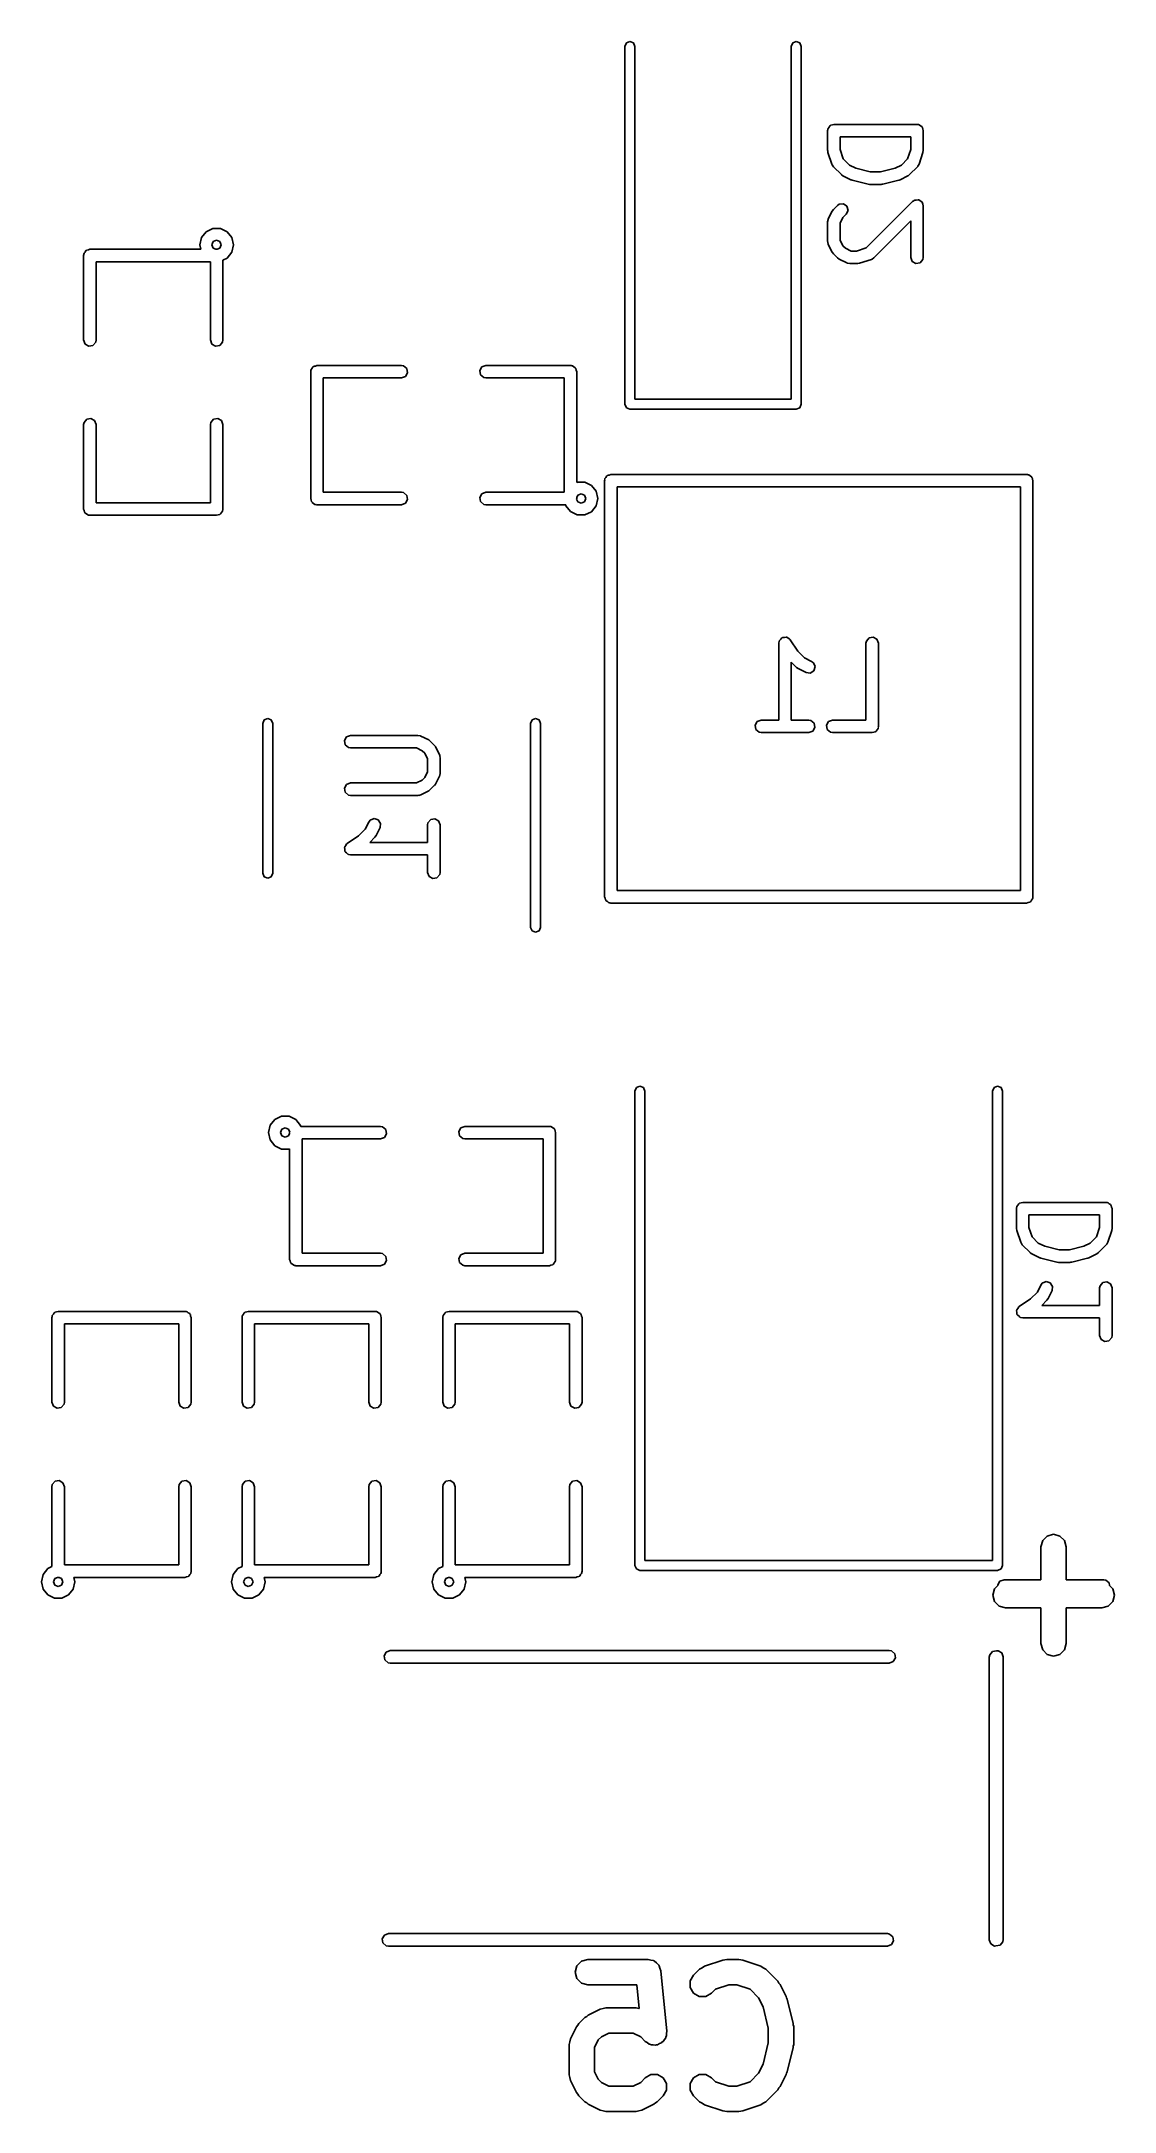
# Model space of a CAD drawing. Extents: x 0.082 to 0.59, y 0.312 to 1.291.
import ezdxf

# ---------------------------------------------------------------- set-up
doc = ezdxf.new("R2010")
doc.units = 0
doc.header["$MEASUREMENT"] = 0
doc.layers.add('BLACK', color=7, linetype='CONTINUOUS')

msp = doc.modelspace()

# ---------------------------------------------------------------- linework, layer by layer
at = {"layer": 'BLACK', "linetype": 'CONTINUOUS'}
for p, q in [((0.358268, 1.2889), (0.35896, 1.29057)), ((0.358268, 1.11961), (0.358268, 1.2889)), ((0.35896, 1.29057), (0.36063, 1.29126)), ((0.36063, 1.29126), (0.3623, 1.29057)), ((0.3623, 1.29057), (0.362992, 1.2889)), ((0.362992, 1.2889), (0.362992, 1.12197)), ((0.437008, 1.2889), (0.4377, 1.29057)), ((0.437008, 1.12197), (0.437008, 1.2889)), ((0.4377, 1.29057), (0.43937, 1.29126)), ((0.43937, 1.29126), (0.44104, 1.29057)), ((0.44104, 1.29057), (0.441732, 1.2889)), ((0.441732, 1.2889), (0.441732, 1.11961)), ((0.454228, 1.24906), (0.454295, 1.24944)), ((0.454228, 1.23969), (0.454228, 1.24906)), ((0.454272, 1.24957), (0.454338, 1.24969)), ((0.454295, 1.24944), (0.454272, 1.24957)), ((0.454338, 1.24969), (0.454406, 1.25007)), ((0.454406, 1.25007), (0.454899, 1.25066)), ((0.454899, 1.25066), (0.455282, 1.25132)), ((0.455282, 1.25132), (0.455533, 1.25141)), ((0.455533, 1.25141), (0.455704, 1.25162)), ((0.455704, 1.25162), (0.456459, 1.25175)), ((0.456459, 1.25175), (0.45718, 1.25201)), ((0.45718, 1.25201), (0.49655, 1.25201)), ((0.460133, 1.24611), (0.460133, 1.24016)), ((0.493598, 1.24611), (0.460133, 1.24611)), ((0.493598, 1.24016), (0.493598, 1.24611)), ((0.49655, 1.25201), (0.496934, 1.25194)), ((0.496934, 1.25194), (0.497063, 1.25197)), ((0.497063, 1.25197), (0.497177, 1.2519)), ((0.497177, 1.2519), (0.49756, 1.25183)), ((0.49756, 1.25183), (0.498148, 1.25134)), ((0.498148, 1.25134), (0.498812, 1.25096)), ((0.498812, 1.25096), (0.498903, 1.25071)), ((0.498903, 1.25071), (0.499108, 1.25054)), ((0.499108, 1.25054), (0.499241, 1.24978)), ((0.499241, 1.24978), (0.499503, 1.24906)), ((0.499503, 1.24906), (0.499503, 1.23969)), ((0.45425, 1.23962), (0.454228, 1.23969)), ((0.454379, 1.23875), (0.45425, 1.23962)), ((0.456254, 1.23313), (0.454379, 1.23875)), ((0.460133, 1.24016), (0.461636, 1.23566)), ((0.461636, 1.23566), (0.464554, 1.23274)), ((0.489177, 1.23274), (0.492095, 1.23566)), ((0.492095, 1.23566), (0.493598, 1.24016)), ((0.499352, 1.23875), (0.497477, 1.23313)), ((0.499503, 1.23969), (0.49935, 1.23882)), ((0.49935, 1.23882), (0.499352, 1.23875)), ((0.456364, 1.23299), (0.456254, 1.23313)), ((0.456379, 1.23281), (0.456364, 1.23299)), ((0.456967, 1.23197), (0.456379, 1.23281)), ((0.460717, 1.22822), (0.456967, 1.23197)), ((0.460775, 1.2282), (0.460717, 1.22822)), ((0.461484, 1.22767), (0.460775, 1.2282)), ((0.465234, 1.2258), (0.461484, 1.22767)), ((0.464554, 1.23274), (0.467585, 1.23122)), ((0.465373, 1.22578), (0.465234, 1.2258)), ((0.465838, 1.22557), (0.465373, 1.22578)), ((0.473337, 1.2237), (0.465838, 1.22557)), ((0.467585, 1.23122), (0.474417, 1.22951)), ((0.474417, 1.22951), (0.479314, 1.22951)), ((0.479314, 1.22951), (0.486146, 1.23122)), ((0.487893, 1.22557), (0.480394, 1.2237)), ((0.486146, 1.23122), (0.489177, 1.23274)), ((0.488009, 1.22565), (0.487893, 1.22557)), ((0.488497, 1.2258), (0.488009, 1.22565)), ((0.492247, 1.22767), (0.488497, 1.2258)), ((0.492291, 1.22772), (0.492247, 1.22767)), ((0.493014, 1.22822), (0.492291, 1.22772)), ((0.496764, 1.23197), (0.493014, 1.22822)), ((0.496838, 1.23213), (0.496764, 1.23197)), ((0.496989, 1.23223), (0.496838, 1.23213)), ((0.497477, 1.23313), (0.496989, 1.23223)), ((0.472458, 1.19352), (0.494462, 1.21553)), ((0.473473, 1.22371), (0.473337, 1.2237)), ((0.474053, 1.22361), (0.473473, 1.22371)), ((0.479678, 1.22361), (0.474053, 1.22361)), ((0.479806, 1.22366), (0.479678, 1.22361)), ((0.480394, 1.2237), (0.479806, 1.22366)), ((0.494462, 1.21553), (0.49499, 1.2159)), ((0.49499, 1.2159), (0.495074, 1.216)), ((0.495074, 1.216), (0.495152, 1.21601)), ((0.495152, 1.21601), (0.495303, 1.21611)), ((0.495303, 1.21611), (0.496188, 1.21619)), ((0.496188, 1.21619), (0.497063, 1.21635)), ((0.497063, 1.21635), (0.49718, 1.21628)), ((0.49718, 1.21628), (0.497315, 1.21629)), ((0.497315, 1.21629), (0.498043, 1.21578)), ((0.498043, 1.21578), (0.498812, 1.21534)), ((0.498812, 1.21534), (0.498859, 1.21521)), ((0.498859, 1.21521), (0.498969, 1.21513)), ((0.498969, 1.21513), (0.499199, 1.21427)), ((0.454228, 1.20594), (0.454406, 1.20695)), ((0.454228, 1.19657), (0.454228, 1.20594)), ((0.454406, 1.20695), (0.454519, 1.20708)), ((0.454519, 1.20708), (0.454539, 1.20726)), ((0.454539, 1.20726), (0.456414, 1.21101)), ((0.456414, 1.21101), (0.45694, 1.21172)), ((0.45694, 1.21172), (0.456967, 1.21178)), ((0.456967, 1.21178), (0.458842, 1.21365)), ((0.458842, 1.21365), (0.459682, 1.21424)), ((0.459682, 1.21424), (0.461694, 1.21442)), ((0.461482, 1.20794), (0.460133, 1.20524)), ((0.460133, 1.20524), (0.460133, 1.19726)), ((0.463018, 1.20948), (0.461482, 1.20794)), ((0.461694, 1.21442), (0.463349, 1.21326)), ((0.463871, 1.21131), (0.463018, 1.20948)), ((0.463349, 1.21326), (0.463871, 1.21131)), ((0.493598, 1.20631), (0.476141, 1.18885)), ((0.493598, 1.18907), (0.493598, 1.20631)), ((0.499199, 1.21427), (0.499503, 1.21344)), ((0.499503, 1.21344), (0.499503, 1.18907)), ((0.157047, 1.19501), (0.15784, 1.19846)), ((0.15705, 1.195), (0.157047, 1.19501)), ((0.157514, 1.19295), (0.15705, 1.195)), ((0.15784, 1.19846), (0.160049, 1.20122)), ((0.160049, 1.20122), (0.163238, 1.20276)), ((0.163433, 1.19657), (0.162784, 1.195)), ((0.162784, 1.195), (0.163433, 1.19343)), ((0.163238, 1.20276), (0.166775, 1.20275)), ((0.165, 1.19722), (0.163433, 1.19657)), ((0.166567, 1.19657), (0.165, 1.19722)), ((0.167216, 1.195), (0.166567, 1.19657)), ((0.166567, 1.19343), (0.167216, 1.195)), ((0.166775, 1.20275), (0.169962, 1.20122)), ((0.169962, 1.20122), (0.172166, 1.19845)), ((0.172953, 1.19497), (0.172154, 1.19153)), ((0.172166, 1.19845), (0.172953, 1.195)), ((0.172953, 1.195), (0.172953, 1.19497)), ((0.454288, 1.1964), (0.454228, 1.19657)), ((0.454247, 1.19623), (0.454288, 1.1964)), ((0.454539, 1.19524), (0.454247, 1.19623)), ((0.456414, 1.1915), (0.454539, 1.19524)), ((0.460133, 1.19726), (0.461482, 1.19456)), ((0.102047, 1.19), (0.102115, 1.19038)), ((0.102047, 1.15), (0.102047, 1.19)), ((0.102092, 1.19051), (0.102158, 1.19063)), ((0.102115, 1.19038), (0.102092, 1.19051)), ((0.102158, 1.19063), (0.102225, 1.19101)), ((0.102225, 1.19101), (0.102718, 1.1916)), ((0.102718, 1.1916), (0.103102, 1.19226)), ((0.103102, 1.19226), (0.103352, 1.19235)), ((0.103352, 1.19235), (0.103524, 1.19256)), ((0.103524, 1.19256), (0.104279, 1.19269)), ((0.104279, 1.19269), (0.105, 1.19295)), ((0.105, 1.19295), (0.157514, 1.19295)), ((0.162047, 1.18705), (0.107953, 1.18705)), ((0.107953, 1.18705), (0.107953, 1.15)), ((0.162047, 1.15), (0.162047, 1.18705)), ((0.163433, 1.19343), (0.164593, 1.19295)), ((0.164593, 1.19295), (0.165, 1.19295)), ((0.165, 1.19295), (0.165286, 1.1929)), ((0.165286, 1.1929), (0.166567, 1.19343)), ((0.16994, 1.18877), (0.167953, 1.18782)), ((0.167953, 1.18782), (0.167953, 1.15)), ((0.172154, 1.19153), (0.16994, 1.18877)), ((0.456461, 1.19145), (0.456414, 1.1915)), ((0.456967, 1.19073), (0.456461, 1.19145)), ((0.458842, 1.18885), (0.456967, 1.19073)), ((0.4589, 1.18883), (0.458842, 1.18885)), ((0.459609, 1.1883), (0.4589, 1.18883)), ((0.463359, 1.18643), (0.459609, 1.1883)), ((0.461482, 1.19456), (0.462679, 1.19337)), ((0.462679, 1.19337), (0.465376, 1.19202)), ((0.463534, 1.18641), (0.463359, 1.18643)), ((0.463669, 1.18629), (0.463534, 1.18641)), ((0.464679, 1.18611), (0.463669, 1.18629)), ((0.468429, 1.18611), (0.464679, 1.18611)), ((0.465376, 1.19202), (0.46795, 1.19202)), ((0.46795, 1.19202), (0.472458, 1.19352)), ((0.46849, 1.18614), (0.468429, 1.18611)), ((0.469363, 1.18627), (0.46849, 1.18614)), ((0.474987, 1.18814), (0.469363, 1.18627)), ((0.475125, 1.18825), (0.474987, 1.18814)), ((0.475301, 1.18826), (0.475125, 1.18825)), ((0.476141, 1.18885), (0.475301, 1.18826)), ((0.494288, 1.18717), (0.493598, 1.18907)), ((0.496038, 1.18616), (0.494288, 1.18717)), ((0.498027, 1.18651), (0.496038, 1.18616)), ((0.499325, 1.18806), (0.498027, 1.18651)), ((0.499503, 1.18907), (0.499325, 1.18806)), ((0.102738, 1.1481), (0.102047, 1.15)), ((0.104487, 1.14709), (0.102738, 1.1481)), ((0.106476, 1.14744), (0.104487, 1.14709)), ((0.107775, 1.14899), (0.106476, 1.14744)), ((0.107953, 1.15), (0.107775, 1.14899)), ((0.162738, 1.1481), (0.162047, 1.15)), ((0.164487, 1.14709), (0.162738, 1.1481)), ((0.166476, 1.14744), (0.164487, 1.14709)), ((0.167775, 1.14899), (0.166476, 1.14744)), ((0.167953, 1.15), (0.167775, 1.14899)), ((0.209725, 1.13601), (0.210218, 1.1366)), ((0.210218, 1.1366), (0.210602, 1.13726)), ((0.210602, 1.13726), (0.210852, 1.13735)), ((0.210852, 1.13735), (0.211024, 1.13756)), ((0.211024, 1.13756), (0.211779, 1.13769)), ((0.211779, 1.13769), (0.2125, 1.13795)), ((0.2125, 1.13795), (0.2525, 1.13795)), ((0.2525, 1.13795), (0.25351, 1.13777)), ((0.25351, 1.13777), (0.255057, 1.13648)), ((0.255057, 1.13648), (0.255408, 1.13449)), ((0.289592, 1.13551), (0.290602, 1.13726)), ((0.290602, 1.13726), (0.2925, 1.13795)), ((0.2925, 1.13795), (0.3325, 1.13795)), ((0.3325, 1.13795), (0.332884, 1.13789)), ((0.332884, 1.13789), (0.333013, 1.13791)), ((0.333013, 1.13791), (0.333126, 1.13784)), ((0.333126, 1.13784), (0.33351, 1.13777)), ((0.33351, 1.13777), (0.334098, 1.13728)), ((0.334098, 1.13728), (0.334762, 1.1369)), ((0.334762, 1.1369), (0.334853, 1.13665)), ((0.334853, 1.13665), (0.335057, 1.13648)), ((0.335057, 1.13648), (0.33519, 1.13572)), ((0.209547, 1.135), (0.209615, 1.13538)), ((0.209547, 1.075), (0.209547, 1.135)), ((0.209592, 1.13551), (0.209658, 1.13563)), ((0.209615, 1.13538), (0.209592, 1.13551)), ((0.209658, 1.13563), (0.209725, 1.13601)), ((0.2525, 1.13205), (0.215453, 1.13205)), ((0.215453, 1.13205), (0.215453, 1.07795)), ((0.254398, 1.13274), (0.2525, 1.13205)), ((0.255408, 1.13449), (0.254398, 1.13274)), ((0.289943, 1.13352), (0.289592, 1.13551)), ((0.29149, 1.13223), (0.289943, 1.13352)), ((0.2925, 1.13205), (0.29149, 1.13223)), ((0.329547, 1.13205), (0.2925, 1.13205)), ((0.329547, 1.07795), (0.329547, 1.13205)), ((0.33519, 1.13572), (0.335453, 1.135)), ((0.335453, 1.135), (0.335453, 1.08262)), ((0.35896, 1.11794), (0.358268, 1.11961)), ((0.36063, 1.11724), (0.35896, 1.11794)), ((0.43937, 1.11724), (0.36063, 1.11724)), ((0.362992, 1.12197), (0.437008, 1.12197)), ((0.44104, 1.11794), (0.43937, 1.11724)), ((0.441732, 1.11961), (0.44104, 1.11794)), ((0.102047, 1.11), (0.102225, 1.11101)), ((0.102047, 1.07), (0.102047, 1.11)), ((0.102225, 1.11101), (0.103524, 1.11256)), ((0.103524, 1.11256), (0.105513, 1.11291)), ((0.105513, 1.11291), (0.107262, 1.1119)), ((0.107262, 1.1119), (0.107953, 1.11)), ((0.107953, 1.11), (0.107953, 1.07295)), ((0.162047, 1.11), (0.162225, 1.11101)), ((0.162047, 1.07295), (0.162047, 1.11)), ((0.162225, 1.11101), (0.163524, 1.11256)), ((0.163524, 1.11256), (0.165513, 1.11291)), ((0.165513, 1.11291), (0.167262, 1.1119)), ((0.167262, 1.1119), (0.167953, 1.11)), ((0.167953, 1.11), (0.167953, 1.07)), ((0.215453, 1.07795), (0.2525, 1.07795)), ((0.2525, 1.07795), (0.25351, 1.07777)), ((0.25351, 1.07777), (0.255057, 1.07648)), ((0.290602, 1.07726), (0.2925, 1.07795)), ((0.2925, 1.07795), (0.329547, 1.07795)), ((0.335453, 1.08262), (0.335738, 1.08276)), ((0.335738, 1.08276), (0.339275, 1.08275)), ((0.339275, 1.08275), (0.342462, 1.08122)), ((0.342462, 1.08122), (0.344666, 1.07845)), ((0.344666, 1.07845), (0.345453, 1.075)), ((0.348622, 1.08343), (0.34869, 1.08381)), ((0.348622, 0.886575), (0.348622, 1.08343)), ((0.348667, 1.08394), (0.348732, 1.08405)), ((0.34869, 1.08381), (0.348667, 1.08394)), ((0.348732, 1.08405), (0.3488, 1.08444)), ((0.3488, 1.08444), (0.349293, 1.08502)), ((0.349293, 1.08502), (0.349677, 1.08569)), ((0.349677, 1.08569), (0.349927, 1.08578)), ((0.349927, 1.08578), (0.350098, 1.08598)), ((0.350098, 1.08598), (0.350854, 1.08612)), ((0.350854, 1.08612), (0.351575, 1.08638)), ((0.351575, 1.08638), (0.548425, 1.08638)), ((0.354528, 1.08047), (0.354528, 0.889528)), ((0.545472, 1.08047), (0.354528, 1.08047)), ((0.545472, 0.889528), (0.545472, 1.08047)), ((0.548425, 1.08638), (0.548809, 1.08631)), ((0.548809, 1.08631), (0.548938, 1.08633)), ((0.548938, 1.08633), (0.549052, 1.08627)), ((0.549052, 1.08627), (0.549435, 1.0862)), ((0.549435, 1.0862), (0.550023, 1.08571)), ((0.550023, 1.08571), (0.550687, 1.08532)), ((0.550687, 1.08532), (0.550778, 1.08507)), ((0.550778, 1.08507), (0.550982, 1.0849)), ((0.550982, 1.0849), (0.551116, 1.08415)), ((0.551116, 1.08415), (0.551378, 1.08343)), ((0.551378, 1.08343), (0.551378, 0.886575)), ((0.10231, 1.06928), (0.102047, 1.07)), ((0.102443, 1.06852), (0.10231, 1.06928)), ((0.102647, 1.06835), (0.102443, 1.06852)), ((0.102738, 1.0681), (0.102647, 1.06835)), ((0.103402, 1.06772), (0.102738, 1.0681)), ((0.10399, 1.06723), (0.103402, 1.06772)), ((0.107953, 1.07295), (0.162047, 1.07295)), ((0.166648, 1.06765), (0.166476, 1.06744)), ((0.166898, 1.06774), (0.166648, 1.06765)), ((0.167282, 1.0684), (0.166898, 1.06774)), ((0.167775, 1.06899), (0.167282, 1.0684)), ((0.167842, 1.06937), (0.167775, 1.06899)), ((0.167908, 1.06949), (0.167842, 1.06937)), ((0.167953, 1.07), (0.167885, 1.06962)), ((0.167885, 1.06962), (0.167908, 1.06949)), ((0.20981, 1.07428), (0.209547, 1.075)), ((0.209943, 1.07352), (0.20981, 1.07428)), ((0.210147, 1.07335), (0.209943, 1.07352)), ((0.210238, 1.0731), (0.210147, 1.07335)), ((0.210902, 1.07272), (0.210238, 1.0731)), ((0.21149, 1.07223), (0.210902, 1.07272)), ((0.211874, 1.07216), (0.21149, 1.07223)), ((0.211987, 1.07209), (0.211874, 1.07216)), ((0.212116, 1.07211), (0.211987, 1.07209)), ((0.2125, 1.07205), (0.212116, 1.07211)), ((0.2525, 1.07205), (0.2125, 1.07205)), ((0.254398, 1.07274), (0.2525, 1.07205)), ((0.255408, 1.07449), (0.254398, 1.07274)), ((0.255057, 1.07648), (0.255408, 1.07449)), ((0.289592, 1.07551), (0.290602, 1.07726)), ((0.289943, 1.07352), (0.289592, 1.07551)), ((0.29149, 1.07223), (0.289943, 1.07352)), ((0.2925, 1.07205), (0.29149, 1.07223)), ((0.330219, 1.07205), (0.2925, 1.07205)), ((0.330328, 1.07156), (0.330219, 1.07205)), ((0.332528, 1.06879), (0.330328, 1.07156)), ((0.335711, 1.06725), (0.332528, 1.06879)), ((0.335453, 1.075), (0.335402, 1.07471)), ((0.335402, 1.07471), (0.335933, 1.07343)), ((0.335933, 1.07657), (0.335453, 1.07541)), ((0.335453, 1.07541), (0.335453, 1.075)), ((0.3375, 1.07722), (0.335933, 1.07657)), ((0.335933, 1.07343), (0.3375, 1.07278)), ((0.339067, 1.07657), (0.3375, 1.07722)), ((0.3375, 1.07278), (0.339067, 1.07343)), ((0.339716, 1.075), (0.339067, 1.07657)), ((0.339067, 1.07343), (0.339716, 1.075)), ((0.34244, 1.06877), (0.339248, 1.06724)), ((0.344654, 1.07153), (0.34244, 1.06877)), ((0.345453, 1.07497), (0.344654, 1.07153)), ((0.345453, 1.075), (0.345453, 1.07497)), ((0.104374, 1.06716), (0.10399, 1.06723)), ((0.104487, 1.06709), (0.104374, 1.06716)), ((0.104616, 1.06711), (0.104487, 1.06709)), ((0.105, 1.06705), (0.104616, 1.06711)), ((0.165, 1.06705), (0.105, 1.06705)), ((0.165721, 1.06731), (0.165, 1.06705)), ((0.166476, 1.06744), (0.165721, 1.06731)), ((0.339248, 1.06724), (0.335711, 1.06725)), ((0.432037, 1.00846), (0.432588, 1.00912)), ((0.432588, 1.00912), (0.432755, 1.00915)), ((0.432755, 1.00915), (0.432878, 1.00926)), ((0.432878, 1.00926), (0.433733, 1.00932)), ((0.433733, 1.00932), (0.434577, 1.00947)), ((0.434577, 1.00947), (0.434724, 1.00938)), ((0.434724, 1.00938), (0.434894, 1.00939)), ((0.434894, 1.00939), (0.435584, 1.00889)), ((0.435584, 1.00889), (0.436326, 1.00846)), ((0.472535, 1.00757), (0.473833, 1.00912)), ((0.473833, 1.00912), (0.475822, 1.00947)), ((0.475822, 1.00947), (0.477571, 1.00846)), ((0.431112, 1.00656), (0.43129, 1.00757)), ((0.431112, 0.970142), (0.431112, 1.00656)), ((0.43129, 1.00757), (0.431399, 1.0077)), ((0.431399, 1.0077), (0.431418, 1.00787)), ((0.431418, 1.00787), (0.432037, 1.00846)), ((0.436326, 1.00846), (0.436384, 1.0083)), ((0.436384, 1.0083), (0.436521, 1.0082)), ((0.436521, 1.0082), (0.440109, 1.00282)), ((0.440109, 1.00282), (0.443313, 0.999613)), ((0.443313, 0.999613), (0.446634, 0.997952)), ((0.472357, 1.00656), (0.472535, 1.00757)), ((0.472357, 0.970142), (0.472357, 1.00656)), ((0.477571, 1.00846), (0.478262, 1.00656)), ((0.478262, 1.00656), (0.478262, 0.96719)), ((0.439476, 0.995098), (0.437017, 0.997556)), ((0.437017, 0.997556), (0.437017, 0.970142)), ((0.439534, 0.995071), (0.439476, 0.995098)), ((0.440243, 0.994545), (0.439534, 0.995071)), ((0.443993, 0.99267), (0.440243, 0.994545)), ((0.445999, 0.992439), (0.443993, 0.99267)), ((0.447685, 0.993552), (0.445999, 0.992439)), ((0.446634, 0.997952), (0.447457, 0.997341)), ((0.447457, 0.997341), (0.448261, 0.995488)), ((0.448261, 0.995488), (0.447685, 0.993552)), ((0.18685, 0.968583), (0.187542, 0.970253)), ((0.187542, 0.970253), (0.189213, 0.970945)), ((0.189213, 0.970945), (0.190883, 0.970253)), ((0.190883, 0.970253), (0.191575, 0.968583)), ((0.313622, 0.968583), (0.314314, 0.970253)), ((0.314314, 0.970253), (0.315984, 0.970945)), ((0.315984, 0.970945), (0.317655, 0.970253)), ((0.317655, 0.970253), (0.318346, 0.968583)), ((0.420918, 0.969452), (0.422816, 0.970142)), ((0.422816, 0.970142), (0.431112, 0.970142)), ((0.437017, 0.970142), (0.445313, 0.970142)), ((0.445313, 0.970142), (0.446323, 0.969964)), ((0.446323, 0.969964), (0.44787, 0.968666)), ((0.454664, 0.969452), (0.456562, 0.970142)), ((0.456562, 0.970142), (0.472357, 0.970142)), ((0.18685, 0.897717), (0.18685, 0.968583)), ((0.191575, 0.968583), (0.191575, 0.897717)), ((0.225532, 0.960509), (0.226542, 0.962258)), ((0.225883, 0.95852), (0.225532, 0.960509)), ((0.226542, 0.962258), (0.22844, 0.962949)), ((0.22844, 0.962949), (0.260311, 0.962949)), ((0.260311, 0.962949), (0.261321, 0.962771)), ((0.261321, 0.962771), (0.261456, 0.962657)), ((0.261456, 0.962657), (0.261632, 0.962637)), ((0.261632, 0.962637), (0.265381, 0.960762)), ((0.265381, 0.960762), (0.26609, 0.960237)), ((0.26609, 0.960237), (0.266149, 0.960209)), ((0.266149, 0.960209), (0.268023, 0.958335)), ((0.313622, 0.872126), (0.313622, 0.968583)), ((0.318346, 0.968583), (0.318346, 0.872126)), ((0.419908, 0.967702), (0.420918, 0.969452)), ((0.420259, 0.965713), (0.419908, 0.967702)), ((0.421806, 0.964415), (0.420259, 0.965713)), ((0.422816, 0.964237), (0.421806, 0.964415)), ((0.445313, 0.964237), (0.422816, 0.964237)), ((0.447211, 0.964928), (0.445313, 0.964237)), ((0.448221, 0.966677), (0.447211, 0.964928)), ((0.44787, 0.968666), (0.448221, 0.966677)), ((0.453654, 0.967702), (0.454664, 0.969452)), ((0.454004, 0.965713), (0.453654, 0.967702)), ((0.455552, 0.964415), (0.454004, 0.965713)), ((0.456562, 0.964237), (0.455552, 0.964415)), ((0.475309, 0.964237), (0.456562, 0.964237)), ((0.47603, 0.964499), (0.475309, 0.964237)), ((0.476786, 0.964633), (0.47603, 0.964499)), ((0.476957, 0.964837), (0.476786, 0.964633)), ((0.477207, 0.964928), (0.476957, 0.964837)), ((0.477591, 0.965592), (0.477207, 0.964928)), ((0.478084, 0.96618), (0.477591, 0.965592)), ((0.478152, 0.966563), (0.478084, 0.96618)), ((0.478217, 0.966677), (0.478152, 0.966563)), ((0.478262, 0.96719), (0.478194, 0.966806)), ((0.478194, 0.966806), (0.478217, 0.966677)), ((0.22743, 0.957222), (0.225883, 0.95852)), ((0.22844, 0.957043), (0.22743, 0.957222)), ((0.259614, 0.957043), (0.22844, 0.957043)), ((0.262312, 0.955695), (0.259614, 0.957043)), ((0.263509, 0.954498), (0.262312, 0.955695)), ((0.264857, 0.9518), (0.263509, 0.954498)), ((0.264857, 0.945695), (0.264857, 0.9518)), ((0.268023, 0.958335), (0.26853, 0.957612)), ((0.26853, 0.957612), (0.268576, 0.957567)), ((0.268576, 0.957567), (0.270451, 0.953818)), ((0.270451, 0.953818), (0.270744, 0.952835)), ((0.270744, 0.952835), (0.270703, 0.952663)), ((0.270703, 0.952663), (0.270763, 0.952497)), ((0.270763, 0.952497), (0.270763, 0.944998)), ((0.226542, 0.939761), (0.22844, 0.940452)), ((0.22844, 0.940452), (0.259614, 0.940452)), ((0.259614, 0.940452), (0.262312, 0.941801)), ((0.262312, 0.941801), (0.263509, 0.942998)), ((0.263509, 0.942998), (0.264857, 0.945695)), ((0.270451, 0.943678), (0.268576, 0.939928)), ((0.270471, 0.943853), (0.270451, 0.943678)), ((0.270585, 0.943988), (0.270471, 0.943853)), ((0.270763, 0.944998), (0.270585, 0.943988)), ((0.225532, 0.938012), (0.226542, 0.939761)), ((0.225883, 0.936023), (0.225532, 0.938012)), ((0.22743, 0.934724), (0.225883, 0.936023)), ((0.22844, 0.934546), (0.22743, 0.934724)), ((0.260311, 0.934546), (0.22844, 0.934546)), ((0.260477, 0.934607), (0.260311, 0.934546)), ((0.260649, 0.934566), (0.260477, 0.934607)), ((0.261632, 0.934858), (0.260649, 0.934566)), ((0.265381, 0.936733), (0.261632, 0.934858)), ((0.265426, 0.93678), (0.265381, 0.936733)), ((0.266149, 0.937286), (0.265426, 0.93678)), ((0.268023, 0.939161), (0.266149, 0.937286)), ((0.268051, 0.939219), (0.268023, 0.939161)), ((0.268576, 0.939928), (0.268051, 0.939219)), ((0.235387, 0.918626), (0.237048, 0.921947)), ((0.237048, 0.921947), (0.237659, 0.92277)), ((0.237659, 0.92277), (0.239512, 0.923574)), ((0.239512, 0.923574), (0.241448, 0.922998)), ((0.241448, 0.922998), (0.242561, 0.921312)), ((0.242561, 0.921312), (0.24233, 0.919306)), ((0.264857, 0.920626), (0.265036, 0.921636)), ((0.265036, 0.921636), (0.266334, 0.923183)), ((0.266334, 0.923183), (0.268323, 0.923534)), ((0.268323, 0.923534), (0.270072, 0.922524)), ((0.270072, 0.922524), (0.270763, 0.920626)), ((0.225606, 0.910207), (0.226114, 0.910897)), ((0.226114, 0.910897), (0.226542, 0.911639)), ((0.226542, 0.911639), (0.226702, 0.911698)), ((0.226702, 0.911698), (0.226802, 0.911834)), ((0.226802, 0.911834), (0.232183, 0.915422)), ((0.232183, 0.915422), (0.235387, 0.918626)), ((0.239902, 0.914789), (0.237444, 0.91233)), ((0.237444, 0.91233), (0.264857, 0.91233)), ((0.239929, 0.914847), (0.239902, 0.914789)), ((0.240455, 0.915556), (0.239929, 0.914847)), ((0.24233, 0.919306), (0.240455, 0.915556)), ((0.264857, 0.91233), (0.264857, 0.920626)), ((0.270763, 0.920626), (0.270763, 0.898129)), ((0.225532, 0.90989), (0.225617, 0.910037)), ((0.225681, 0.909046), (0.225532, 0.90989)), ((0.225617, 0.910037), (0.225606, 0.910207)), ((0.225736, 0.908191), (0.225681, 0.909046)), ((0.225854, 0.908068), (0.225736, 0.908191)), ((0.225883, 0.907901), (0.225854, 0.908068)), ((0.226539, 0.90735), (0.225883, 0.907901)), ((0.227131, 0.906731), (0.226539, 0.90735)), ((0.2273, 0.906712), (0.227131, 0.906731)), ((0.22743, 0.906603), (0.2273, 0.906712)), ((0.22844, 0.906425), (0.22743, 0.906603)), ((0.264857, 0.906425), (0.22844, 0.906425)), ((0.264857, 0.898129), (0.264857, 0.906425)), ((0.187542, 0.896046), (0.18685, 0.897717)), ((0.189213, 0.895354), (0.187542, 0.896046)), ((0.190883, 0.896046), (0.189213, 0.895354)), ((0.191575, 0.897717), (0.190883, 0.896046)), ((0.265548, 0.896231), (0.264857, 0.898129)), ((0.267297, 0.895221), (0.265548, 0.896231)), ((0.269287, 0.895572), (0.267297, 0.895221)), ((0.270585, 0.897119), (0.269287, 0.895572)), ((0.270763, 0.898129), (0.270585, 0.897119)), ((0.348884, 0.885854), (0.348622, 0.886575)), ((0.349018, 0.885098), (0.348884, 0.885854)), ((0.349222, 0.884927), (0.349018, 0.885098)), ((0.349313, 0.884677), (0.349222, 0.884927)), ((0.349977, 0.884293), (0.349313, 0.884677)), ((0.350565, 0.8838), (0.349977, 0.884293)), ((0.350948, 0.883732), (0.350565, 0.8838)), ((0.351062, 0.883667), (0.350948, 0.883732)), ((0.351191, 0.88369), (0.351062, 0.883667)), ((0.351575, 0.883622), (0.351191, 0.88369)), ((0.548425, 0.883622), (0.351575, 0.883622)), ((0.354528, 0.889528), (0.545472, 0.889528)), ((0.549146, 0.883884), (0.548425, 0.883622)), ((0.549902, 0.884018), (0.549146, 0.883884)), ((0.550073, 0.884222), (0.549902, 0.884018)), ((0.550323, 0.884313), (0.550073, 0.884222)), ((0.550707, 0.884977), (0.550323, 0.884313)), ((0.5512, 0.885565), (0.550707, 0.884977)), ((0.551268, 0.885948), (0.5512, 0.885565)), ((0.551333, 0.886062), (0.551268, 0.885948)), ((0.551378, 0.886575), (0.55131, 0.886191)), ((0.55131, 0.886191), (0.551333, 0.886062)), ((0.314314, 0.870456), (0.313622, 0.872126)), ((0.318346, 0.872126), (0.317655, 0.870456)), ((0.315984, 0.869764), (0.314314, 0.870456)), ((0.317655, 0.870456), (0.315984, 0.869764)), ((0.362992, 0.794646), (0.363684, 0.796316)), ((0.362992, 0.570236), (0.362992, 0.794646)), ((0.363684, 0.796316), (0.365354, 0.797008)), ((0.365354, 0.797008), (0.367025, 0.796316)), ((0.367025, 0.796316), (0.367717, 0.794646)), ((0.367717, 0.794646), (0.367717, 0.572598)), ((0.532283, 0.794646), (0.532975, 0.796316)), ((0.532283, 0.572598), (0.532283, 0.794646)), ((0.532975, 0.796316), (0.534646, 0.797008)), ((0.534646, 0.797008), (0.536316, 0.796316)), ((0.536316, 0.796316), (0.537008, 0.794646)), ((0.537008, 0.794646), (0.537008, 0.570236)), ((0.189547, 0.775014), (0.19034, 0.778461)), ((0.18955, 0.775), (0.189547, 0.775014)), ((0.190328, 0.771564), (0.18955, 0.775)), ((0.19034, 0.778461), (0.192549, 0.781224)), ((0.192549, 0.781224), (0.195738, 0.782755)), ((0.195933, 0.776567), (0.195284, 0.775)), ((0.195284, 0.775), (0.195933, 0.773433)), ((0.195738, 0.782755), (0.199275, 0.782752)), ((0.1975, 0.777216), (0.195933, 0.776567)), ((0.199067, 0.776567), (0.1975, 0.777216)), ((0.199598, 0.775286), (0.199067, 0.776567)), ((0.199067, 0.773433), (0.199547, 0.774593)), ((0.199275, 0.782752), (0.202462, 0.781215)), ((0.199547, 0.775), (0.199598, 0.775286)), ((0.199547, 0.774593), (0.199547, 0.775)), ((0.202462, 0.781215), (0.204666, 0.778449)), ((0.204666, 0.778449), (0.204779, 0.777953)), ((0.204779, 0.777953), (0.2425, 0.777953)), ((0.2425, 0.777953), (0.24351, 0.777775)), ((0.24351, 0.777775), (0.245057, 0.776476)), ((0.245408, 0.774487), (0.244398, 0.772738)), ((0.245057, 0.776476), (0.245408, 0.774487)), ((0.279592, 0.775513), (0.280602, 0.777262)), ((0.279943, 0.773524), (0.279592, 0.775513)), ((0.280602, 0.777262), (0.2825, 0.777953)), ((0.2825, 0.777953), (0.3225, 0.777953)), ((0.3225, 0.777953), (0.322884, 0.777885)), ((0.322884, 0.777885), (0.323013, 0.777908)), ((0.323013, 0.777908), (0.323126, 0.777842)), ((0.323126, 0.777842), (0.32351, 0.777775)), ((0.32351, 0.777775), (0.324098, 0.777282)), ((0.324098, 0.777282), (0.324762, 0.776898)), ((0.324762, 0.776898), (0.324853, 0.776648)), ((0.324853, 0.776648), (0.325057, 0.776476)), ((0.325057, 0.776476), (0.32519, 0.775721)), ((0.32519, 0.775721), (0.325453, 0.775)), ((0.325453, 0.775), (0.325453, 0.715)), ((0.192528, 0.768793), (0.190328, 0.771564)), ((0.195711, 0.767251), (0.192528, 0.768793)), ((0.199248, 0.767242), (0.195711, 0.767251)), ((0.195933, 0.773433), (0.1975, 0.772784)), ((0.1975, 0.772784), (0.199067, 0.773433)), ((0.199547, 0.767385), (0.199248, 0.767242)), ((0.199547, 0.715), (0.199547, 0.767385)), ((0.2425, 0.772047), (0.205453, 0.772047)), ((0.205453, 0.772047), (0.205453, 0.717953)), ((0.244398, 0.772738), (0.2425, 0.772047)), ((0.28149, 0.772225), (0.279943, 0.773524)), ((0.2825, 0.772047), (0.28149, 0.772225)), ((0.319547, 0.772047), (0.2825, 0.772047)), ((0.319547, 0.717953), (0.319547, 0.772047)), ((0.543598, 0.739059), (0.543665, 0.739442)), ((0.543598, 0.729685), (0.543598, 0.739059)), ((0.543642, 0.739572), (0.543708, 0.739685)), ((0.543665, 0.739442), (0.543642, 0.739572)), ((0.543708, 0.739685), (0.543776, 0.740069)), ((0.543776, 0.740069), (0.544269, 0.740656)), ((0.544269, 0.740656), (0.544652, 0.741321)), ((0.544652, 0.741321), (0.544903, 0.741412)), ((0.544903, 0.741412), (0.545074, 0.741616)), ((0.545074, 0.741616), (0.54583, 0.741749)), ((0.54583, 0.741749), (0.54655, 0.742012)), ((0.54655, 0.742012), (0.58592, 0.742012)), ((0.549503, 0.736106), (0.549503, 0.730164)), ((0.582968, 0.736106), (0.549503, 0.736106)), ((0.582968, 0.730164), (0.582968, 0.736106)), ((0.58592, 0.742012), (0.586304, 0.741944)), ((0.586304, 0.741944), (0.586433, 0.741967)), ((0.586433, 0.741967), (0.586547, 0.741901)), ((0.586547, 0.741901), (0.58693, 0.741834)), ((0.58693, 0.741834), (0.587518, 0.74134)), ((0.587518, 0.74134), (0.588182, 0.740957)), ((0.588182, 0.740957), (0.588274, 0.740706)), ((0.588274, 0.740706), (0.588478, 0.740535)), ((0.588478, 0.740535), (0.588611, 0.73978)), ((0.588611, 0.73978), (0.588873, 0.739059)), ((0.588873, 0.739059), (0.588873, 0.729685)), ((0.54362, 0.729624), (0.543598, 0.729685)), ((0.543749, 0.728751), (0.54362, 0.729624)), ((0.545624, 0.723127), (0.543749, 0.728751)), ((0.549503, 0.730164), (0.551006, 0.725656)), ((0.551006, 0.725656), (0.553924, 0.722738)), ((0.578547, 0.722738), (0.581465, 0.725656)), ((0.581465, 0.725656), (0.582968, 0.730164)), ((0.588722, 0.728751), (0.586847, 0.723127)), ((0.588873, 0.729685), (0.58872, 0.728816)), ((0.58872, 0.728816), (0.588722, 0.728751)), ((0.19981, 0.714279), (0.199547, 0.715)), ((0.205453, 0.717953), (0.2425, 0.717953)), ((0.2425, 0.717953), (0.24351, 0.717775)), ((0.24351, 0.717775), (0.245057, 0.716476)), ((0.245057, 0.716476), (0.245408, 0.714487)), ((0.279592, 0.715513), (0.280602, 0.717262)), ((0.279943, 0.713524), (0.279592, 0.715513)), ((0.280602, 0.717262), (0.2825, 0.717953)), ((0.2825, 0.717953), (0.319547, 0.717953)), ((0.325453, 0.715), (0.325385, 0.714616)), ((0.545734, 0.722989), (0.545624, 0.723127)), ((0.545749, 0.722813), (0.545734, 0.722989)), ((0.546337, 0.721973), (0.545749, 0.722813)), ((0.550087, 0.718223), (0.546337, 0.721973)), ((0.550145, 0.718196), (0.550087, 0.718223)), ((0.550854, 0.71767), (0.550145, 0.718196)), ((0.554604, 0.715795), (0.550854, 0.71767)), ((0.553924, 0.722738), (0.556955, 0.721222)), ((0.554743, 0.715779), (0.554604, 0.715795)), ((0.555208, 0.715572), (0.554743, 0.715779)), ((0.562707, 0.713697), (0.555208, 0.715572)), ((0.556955, 0.721222), (0.563787, 0.719514)), ((0.563787, 0.719514), (0.568684, 0.719514)), ((0.568684, 0.719514), (0.575516, 0.721222)), ((0.577263, 0.715572), (0.569764, 0.713697)), ((0.575516, 0.721222), (0.578547, 0.722738)), ((0.577379, 0.71565), (0.577263, 0.715572)), ((0.577867, 0.715795), (0.577379, 0.71565)), ((0.581617, 0.71767), (0.577867, 0.715795)), ((0.581661, 0.717717), (0.581617, 0.71767)), ((0.582384, 0.718223), (0.581661, 0.717717)), ((0.586134, 0.721973), (0.582384, 0.718223)), ((0.586208, 0.722133), (0.586134, 0.721973)), ((0.586359, 0.722225), (0.586208, 0.722133)), ((0.586847, 0.723127), (0.586359, 0.722225)), ((0.199943, 0.713524), (0.19981, 0.714279)), ((0.200147, 0.713352), (0.199943, 0.713524)), ((0.200238, 0.713102), (0.200147, 0.713352)), ((0.200902, 0.712718), (0.200238, 0.713102)), ((0.20149, 0.712225), (0.200902, 0.712718)), ((0.201874, 0.712158), (0.20149, 0.712225)), ((0.201987, 0.712092), (0.201874, 0.712158)), ((0.202116, 0.712115), (0.201987, 0.712092)), ((0.2025, 0.712047), (0.202116, 0.712115)), ((0.2425, 0.712047), (0.2025, 0.712047)), ((0.244398, 0.712738), (0.2425, 0.712047)), ((0.245408, 0.714487), (0.244398, 0.712738)), ((0.28149, 0.712225), (0.279943, 0.713524)), ((0.2825, 0.712047), (0.28149, 0.712225)), ((0.3225, 0.712047), (0.2825, 0.712047)), ((0.323221, 0.71231), (0.3225, 0.712047)), ((0.323976, 0.712443), (0.323221, 0.71231)), ((0.324148, 0.712647), (0.323976, 0.712443)), ((0.324398, 0.712738), (0.324148, 0.712647)), ((0.324782, 0.713402), (0.324398, 0.712738)), ((0.325275, 0.71399), (0.324782, 0.713402)), ((0.325342, 0.714374), (0.325275, 0.71399)), ((0.325408, 0.714487), (0.325342, 0.714374)), ((0.325385, 0.714616), (0.325408, 0.714487)), ((0.562843, 0.713711), (0.562707, 0.713697)), ((0.563423, 0.713609), (0.562843, 0.713711)), ((0.569048, 0.713609), (0.563423, 0.713609)), ((0.569176, 0.713656), (0.569048, 0.713609)), ((0.569764, 0.713697), (0.569176, 0.713656)), ((0.544913, 0.692772), (0.550294, 0.696359)), ((0.550294, 0.696359), (0.553498, 0.699563)), ((0.553498, 0.699563), (0.555158, 0.702884)), ((0.555158, 0.702884), (0.555769, 0.703708)), ((0.558012, 0.695726), (0.555554, 0.693268)), ((0.555769, 0.703708), (0.557622, 0.704511)), ((0.557622, 0.704511), (0.559558, 0.703935)), ((0.558039, 0.695784), (0.558012, 0.695726)), ((0.558565, 0.696494), (0.558039, 0.695784)), ((0.56044, 0.700243), (0.558565, 0.696494)), ((0.559558, 0.703935), (0.560671, 0.70225)), ((0.560671, 0.70225), (0.56044, 0.700243)), ((0.582968, 0.701564), (0.583146, 0.702573)), ((0.582968, 0.693268), (0.582968, 0.701564)), ((0.583146, 0.702573), (0.584444, 0.704121)), ((0.584444, 0.704121), (0.586433, 0.704471)), ((0.586433, 0.704471), (0.588182, 0.703462)), ((0.588182, 0.703462), (0.588873, 0.701564)), ((0.588873, 0.701564), (0.588873, 0.679066)), ((0.087047, 0.6875), (0.087115, 0.687884)), ((0.087047, 0.6475), (0.087047, 0.6875)), ((0.087092, 0.688013), (0.087158, 0.688126)), ((0.087115, 0.687884), (0.087092, 0.688013)), ((0.087158, 0.688126), (0.087225, 0.68851)), ((0.087225, 0.68851), (0.087719, 0.689098)), ((0.087719, 0.689098), (0.088102, 0.689762)), ((0.088102, 0.689762), (0.088352, 0.689853)), ((0.088352, 0.689853), (0.088524, 0.690057)), ((0.088524, 0.690057), (0.089279, 0.69019)), ((0.089279, 0.69019), (0.09, 0.690453)), ((0.09, 0.690453), (0.15, 0.690453)), ((0.15, 0.690453), (0.150384, 0.690385)), ((0.150384, 0.690385), (0.150513, 0.690408)), ((0.150513, 0.690408), (0.150626, 0.690342)), ((0.150626, 0.690342), (0.15101, 0.690275)), ((0.15101, 0.690275), (0.151598, 0.689782)), ((0.151598, 0.689782), (0.152262, 0.689398)), ((0.152262, 0.689398), (0.152353, 0.689148)), ((0.152353, 0.689148), (0.152557, 0.688976)), ((0.152557, 0.688976), (0.15269, 0.688221)), ((0.15269, 0.688221), (0.152953, 0.6875)), ((0.152953, 0.6875), (0.152953, 0.6475)), ((0.177047, 0.6875), (0.177115, 0.687884)), ((0.177047, 0.6475), (0.177047, 0.6875)), ((0.177092, 0.688013), (0.177158, 0.688126)), ((0.177115, 0.687884), (0.177092, 0.688013)), ((0.177158, 0.688126), (0.177225, 0.68851)), ((0.177225, 0.68851), (0.177718, 0.689098)), ((0.177718, 0.689098), (0.178102, 0.689762)), ((0.178102, 0.689762), (0.178352, 0.689853)), ((0.178352, 0.689853), (0.178524, 0.690057)), ((0.178524, 0.690057), (0.179279, 0.69019)), ((0.179279, 0.69019), (0.18, 0.690453)), ((0.18, 0.690453), (0.24, 0.690453)), ((0.24, 0.690453), (0.240384, 0.690385)), ((0.240384, 0.690385), (0.240513, 0.690408)), ((0.240513, 0.690408), (0.240626, 0.690342)), ((0.240626, 0.690342), (0.24101, 0.690275)), ((0.24101, 0.690275), (0.241598, 0.689782)), ((0.241598, 0.689782), (0.242262, 0.689398)), ((0.242262, 0.689398), (0.242353, 0.689148)), ((0.242353, 0.689148), (0.242557, 0.688976)), ((0.242557, 0.688976), (0.24269, 0.688221)), ((0.24269, 0.688221), (0.242953, 0.6875)), ((0.242953, 0.6875), (0.242953, 0.6475)), ((0.272047, 0.6875), (0.272115, 0.687884)), ((0.272047, 0.6475), (0.272047, 0.6875)), ((0.272092, 0.688013), (0.272158, 0.688126)), ((0.272115, 0.687884), (0.272092, 0.688013)), ((0.272158, 0.688126), (0.272225, 0.68851)), ((0.272225, 0.68851), (0.272718, 0.689098)), ((0.272718, 0.689098), (0.273102, 0.689762)), ((0.273102, 0.689762), (0.273352, 0.689853)), ((0.273352, 0.689853), (0.273524, 0.690057)), ((0.273524, 0.690057), (0.274279, 0.69019)), ((0.274279, 0.69019), (0.275, 0.690453)), ((0.275, 0.690453), (0.335, 0.690453)), ((0.335, 0.690453), (0.335384, 0.690385)), ((0.335384, 0.690385), (0.335513, 0.690408)), ((0.335513, 0.690408), (0.335626, 0.690342)), ((0.335626, 0.690342), (0.33601, 0.690275)), ((0.33601, 0.690275), (0.336598, 0.689782)), ((0.336598, 0.689782), (0.337262, 0.689398)), ((0.337262, 0.689398), (0.337353, 0.689148)), ((0.337353, 0.689148), (0.337557, 0.688976)), ((0.337557, 0.688976), (0.33769, 0.688221)), ((0.33769, 0.688221), (0.337953, 0.6875)), ((0.337953, 0.6875), (0.337953, 0.6475)), ((0.543642, 0.690828), (0.543727, 0.690975)), ((0.543791, 0.689984), (0.543642, 0.690828)), ((0.543716, 0.691144), (0.544224, 0.691835)), ((0.543727, 0.690975), (0.543716, 0.691144)), ((0.543846, 0.689129), (0.543791, 0.689984)), ((0.543964, 0.689006), (0.543846, 0.689129)), ((0.543993, 0.688839), (0.543964, 0.689006)), ((0.54465, 0.688288), (0.543993, 0.688839)), ((0.544224, 0.691835), (0.544652, 0.692577)), ((0.545242, 0.687668), (0.54465, 0.688288)), ((0.544652, 0.692577), (0.544812, 0.692635)), ((0.544812, 0.692635), (0.544913, 0.692772)), ((0.54541, 0.687649), (0.545242, 0.687668)), ((0.54554, 0.68754), (0.54541, 0.687649)), ((0.54655, 0.687362), (0.54554, 0.68754)), ((0.582968, 0.687362), (0.54655, 0.687362)), ((0.555554, 0.693268), (0.582968, 0.693268)), ((0.582968, 0.679066), (0.582968, 0.687362)), ((0.147047, 0.684547), (0.092953, 0.684547)), ((0.092953, 0.684547), (0.092953, 0.6475)), ((0.147047, 0.6475), (0.147047, 0.684547)), ((0.237047, 0.684547), (0.182953, 0.684547)), ((0.182953, 0.684547), (0.182953, 0.6475)), ((0.237047, 0.6475), (0.237047, 0.684547)), ((0.332047, 0.684547), (0.277953, 0.684547)), ((0.277953, 0.684547), (0.277953, 0.6475)), ((0.332047, 0.6475), (0.332047, 0.684547)), ((0.583659, 0.677168), (0.582968, 0.679066)), ((0.585408, 0.676158), (0.583659, 0.677168)), ((0.587397, 0.676509), (0.585408, 0.676158)), ((0.588695, 0.678056), (0.587397, 0.676509)), ((0.588873, 0.679066), (0.588695, 0.678056)), ((0.087738, 0.645602), (0.087047, 0.6475)), ((0.092775, 0.64649), (0.091476, 0.644943)), ((0.092953, 0.6475), (0.092775, 0.64649)), ((0.147738, 0.645602), (0.147047, 0.6475)), ((0.152775, 0.64649), (0.151476, 0.644943)), ((0.152953, 0.6475), (0.152775, 0.64649)), ((0.177738, 0.645602), (0.177047, 0.6475)), ((0.182775, 0.64649), (0.181476, 0.644943)), ((0.182953, 0.6475), (0.182775, 0.64649)), ((0.237738, 0.645602), (0.237047, 0.6475)), ((0.242775, 0.64649), (0.241476, 0.644943)), ((0.242953, 0.6475), (0.242775, 0.64649)), ((0.272738, 0.645602), (0.272047, 0.6475)), ((0.277775, 0.64649), (0.276476, 0.644943)), ((0.277953, 0.6475), (0.277775, 0.64649)), ((0.332738, 0.645602), (0.332047, 0.6475)), ((0.337775, 0.64649), (0.336476, 0.644943)), ((0.337953, 0.6475), (0.337775, 0.64649)), ((0.089487, 0.644592), (0.087738, 0.645602)), ((0.091476, 0.644943), (0.089487, 0.644592)), ((0.149487, 0.644592), (0.147738, 0.645602)), ((0.151476, 0.644943), (0.149487, 0.644592)), ((0.179487, 0.644592), (0.177738, 0.645602)), ((0.181476, 0.644943), (0.179487, 0.644592)), ((0.239487, 0.644592), (0.237738, 0.645602)), ((0.241476, 0.644943), (0.239487, 0.644592)), ((0.274487, 0.644592), (0.272738, 0.645602)), ((0.276476, 0.644943), (0.274487, 0.644592)), ((0.334487, 0.644592), (0.332738, 0.645602)), ((0.336476, 0.644943), (0.334487, 0.644592)), ((0.087047, 0.6075), (0.087225, 0.60851)), ((0.087047, 0.569683), (0.087047, 0.6075)), ((0.087225, 0.60851), (0.088524, 0.610057)), ((0.088524, 0.610057), (0.090513, 0.610408)), ((0.090513, 0.610408), (0.092262, 0.609398)), ((0.092262, 0.609398), (0.092953, 0.6075)), ((0.092953, 0.6075), (0.092953, 0.570453)), ((0.147047, 0.6075), (0.147225, 0.60851)), ((0.147047, 0.570453), (0.147047, 0.6075)), ((0.147225, 0.60851), (0.148524, 0.610057)), ((0.148524, 0.610057), (0.150513, 0.610408)), ((0.150513, 0.610408), (0.152262, 0.609398)), ((0.152262, 0.609398), (0.152953, 0.6075)), ((0.152953, 0.6075), (0.152953, 0.5675)), ((0.177047, 0.6075), (0.177225, 0.60851)), ((0.177047, 0.569683), (0.177047, 0.6075)), ((0.177225, 0.60851), (0.178524, 0.610057)), ((0.178524, 0.610057), (0.180513, 0.610408)), ((0.180513, 0.610408), (0.182262, 0.609398)), ((0.182262, 0.609398), (0.182953, 0.6075)), ((0.182953, 0.6075), (0.182953, 0.570453)), ((0.237047, 0.6075), (0.237225, 0.60851)), ((0.237047, 0.570453), (0.237047, 0.6075)), ((0.237225, 0.60851), (0.238524, 0.610057)), ((0.238524, 0.610057), (0.240513, 0.610408)), ((0.240513, 0.610408), (0.242262, 0.609398)), ((0.242262, 0.609398), (0.242953, 0.6075)), ((0.242953, 0.6075), (0.242953, 0.5675)), ((0.272047, 0.6075), (0.272225, 0.60851)), ((0.272047, 0.569683), (0.272047, 0.6075)), ((0.272225, 0.60851), (0.273524, 0.610057)), ((0.273524, 0.610057), (0.275513, 0.610408)), ((0.275513, 0.610408), (0.277262, 0.609398)), ((0.277262, 0.609398), (0.277953, 0.6075)), ((0.277953, 0.6075), (0.277953, 0.570453)), ((0.332047, 0.6075), (0.332225, 0.60851)), ((0.332047, 0.570453), (0.332047, 0.6075)), ((0.332225, 0.60851), (0.333524, 0.610057)), ((0.333524, 0.610057), (0.335513, 0.610408)), ((0.335513, 0.610408), (0.337262, 0.609398)), ((0.337262, 0.609398), (0.337953, 0.6075)), ((0.337953, 0.6075), (0.337953, 0.5675)), ((0.5552, 0.578971), (0.556004, 0.581971)), ((0.5552, 0.563453), (0.5552, 0.578971)), ((0.556004, 0.581971), (0.5582, 0.584168)), ((0.5582, 0.584168), (0.5612, 0.584971)), ((0.5612, 0.584971), (0.5642, 0.584168)), ((0.5642, 0.584168), (0.566396, 0.581971)), ((0.566396, 0.581971), (0.5672, 0.578971)), ((0.5672, 0.578971), (0.5672, 0.563453)), ((0.08284, 0.565961), (0.085049, 0.568724)), ((0.085049, 0.568724), (0.087047, 0.569683)), ((0.092953, 0.570453), (0.147047, 0.570453)), ((0.17284, 0.565961), (0.175049, 0.568724)), ((0.175049, 0.568724), (0.177047, 0.569683)), ((0.182953, 0.570453), (0.237047, 0.570453)), ((0.26784, 0.565961), (0.270049, 0.568724)), ((0.270049, 0.568724), (0.272047, 0.569683)), ((0.277953, 0.570453), (0.332047, 0.570453)), ((0.363684, 0.568566), (0.362992, 0.570236)), ((0.365354, 0.567874), (0.363684, 0.568566)), ((0.367717, 0.572598), (0.532283, 0.572598)), ((0.536316, 0.568566), (0.534646, 0.567874)), ((0.537008, 0.570236), (0.536316, 0.568566)), ((0.082047, 0.562514), (0.08284, 0.565961)), ((0.08205, 0.5625), (0.082047, 0.562514)), ((0.082828, 0.559064), (0.08205, 0.5625)), ((0.085028, 0.556293), (0.082828, 0.559064)), ((0.088433, 0.564067), (0.087784, 0.5625)), ((0.087784, 0.5625), (0.088433, 0.560933)), ((0.089714, 0.564598), (0.088433, 0.564067)), ((0.088433, 0.560933), (0.09, 0.560284)), ((0.09, 0.564547), (0.089714, 0.564598)), ((0.090407, 0.564547), (0.09, 0.564547)), ((0.09, 0.560284), (0.091567, 0.560933)), ((0.091567, 0.564067), (0.090407, 0.564547)), ((0.092216, 0.5625), (0.091567, 0.564067)), ((0.091567, 0.560933), (0.092216, 0.5625)), ((0.097154, 0.559026), (0.09494, 0.556267)), ((0.097953, 0.562472), (0.097154, 0.559026)), ((0.15, 0.564547), (0.097486, 0.564547)), ((0.097486, 0.564547), (0.097953, 0.5625)), ((0.097953, 0.5625), (0.097953, 0.562472)), ((0.150721, 0.56481), (0.15, 0.564547)), ((0.151476, 0.564943), (0.150721, 0.56481)), ((0.151648, 0.565147), (0.151476, 0.564943)), ((0.151898, 0.565238), (0.151648, 0.565147)), ((0.152282, 0.565902), (0.151898, 0.565238)), ((0.152775, 0.56649), (0.152282, 0.565902)), ((0.152842, 0.566874), (0.152775, 0.56649)), ((0.152908, 0.566987), (0.152842, 0.566874)), ((0.152953, 0.5675), (0.152885, 0.567116)), ((0.152885, 0.567116), (0.152908, 0.566987)), ((0.172047, 0.562514), (0.17284, 0.565961)), ((0.17205, 0.5625), (0.172047, 0.562514)), ((0.172828, 0.559064), (0.17205, 0.5625)), ((0.175028, 0.556293), (0.172828, 0.559064)), ((0.178433, 0.564067), (0.177784, 0.5625)), ((0.177784, 0.5625), (0.178433, 0.560933)), ((0.179714, 0.564598), (0.178433, 0.564067)), ((0.178433, 0.560933), (0.18, 0.560284)), ((0.18, 0.564547), (0.179714, 0.564598)), ((0.180407, 0.564547), (0.18, 0.564547)), ((0.18, 0.560284), (0.181567, 0.560933)), ((0.181567, 0.564067), (0.180407, 0.564547)), ((0.182216, 0.5625), (0.181567, 0.564067)), ((0.181567, 0.560933), (0.182216, 0.5625)), ((0.187154, 0.559026), (0.18494, 0.556267)), ((0.187953, 0.562472), (0.187154, 0.559026)), ((0.24, 0.564547), (0.187486, 0.564547)), ((0.187486, 0.564547), (0.187953, 0.5625)), ((0.187953, 0.5625), (0.187953, 0.562472)), ((0.240721, 0.56481), (0.24, 0.564547)), ((0.241476, 0.564943), (0.240721, 0.56481)), ((0.241648, 0.565147), (0.241476, 0.564943)), ((0.241898, 0.565238), (0.241648, 0.565147)), ((0.242282, 0.565902), (0.241898, 0.565238)), ((0.242775, 0.56649), (0.242282, 0.565902)), ((0.242842, 0.566874), (0.242775, 0.56649)), ((0.242908, 0.566987), (0.242842, 0.566874)), ((0.242953, 0.5675), (0.242885, 0.567116)), ((0.242885, 0.567116), (0.242908, 0.566987)), ((0.267047, 0.562514), (0.26784, 0.565961)), ((0.26705, 0.5625), (0.267047, 0.562514)), ((0.267828, 0.559064), (0.26705, 0.5625)), ((0.270028, 0.556293), (0.267828, 0.559064)), ((0.273433, 0.564067), (0.272784, 0.5625)), ((0.272784, 0.5625), (0.273433, 0.560933)), ((0.274714, 0.564598), (0.273433, 0.564067)), ((0.273433, 0.560933), (0.275, 0.560284)), ((0.275, 0.564547), (0.274714, 0.564598)), ((0.275407, 0.564547), (0.275, 0.564547)), ((0.275, 0.560284), (0.276567, 0.560933)), ((0.276567, 0.564067), (0.275407, 0.564547)), ((0.277216, 0.5625), (0.276567, 0.564067)), ((0.276567, 0.560933), (0.277216, 0.5625)), ((0.282154, 0.559026), (0.27994, 0.556267)), ((0.282953, 0.562472), (0.282154, 0.559026)), ((0.335, 0.564547), (0.282486, 0.564547)), ((0.282486, 0.564547), (0.282953, 0.5625)), ((0.282953, 0.5625), (0.282953, 0.562472)), ((0.335721, 0.56481), (0.335, 0.564547)), ((0.336476, 0.564943), (0.335721, 0.56481)), ((0.336648, 0.565147), (0.336476, 0.564943)), ((0.336898, 0.565238), (0.336648, 0.565147)), ((0.337282, 0.565902), (0.336898, 0.565238)), ((0.337775, 0.56649), (0.337282, 0.565902)), ((0.337842, 0.566874), (0.337775, 0.56649)), ((0.337908, 0.566987), (0.337842, 0.566874)), ((0.337953, 0.5675), (0.337885, 0.567116)), ((0.337885, 0.567116), (0.337908, 0.566987)), ((0.534646, 0.567874), (0.365354, 0.567874)), ((0.532343, 0.556114), (0.533147, 0.559114)), ((0.533147, 0.559114), (0.53483, 0.560798)), ((0.534792, 0.561013), (0.535802, 0.562762)), ((0.53483, 0.560798), (0.534792, 0.561013)), ((0.535802, 0.562762), (0.5377, 0.563453)), ((0.5377, 0.563453), (0.5552, 0.563453)), ((0.5672, 0.563453), (0.5849, 0.563453)), ((0.5849, 0.563453), (0.58591, 0.563275)), ((0.58591, 0.563275), (0.587457, 0.561976)), ((0.587457, 0.561976), (0.587685, 0.560682)), ((0.587685, 0.560682), (0.589253, 0.559114)), ((0.589253, 0.559114), (0.590057, 0.556114)), ((0.088211, 0.554751), (0.085028, 0.556293)), ((0.091748, 0.554742), (0.088211, 0.554751)), ((0.09494, 0.556267), (0.091748, 0.554742)), ((0.178211, 0.554751), (0.175028, 0.556293)), ((0.181748, 0.554742), (0.178211, 0.554751)), ((0.18494, 0.556267), (0.181748, 0.554742)), ((0.273211, 0.554751), (0.270028, 0.556293)), ((0.276748, 0.554742), (0.273211, 0.554751)), ((0.27994, 0.556267), (0.276748, 0.554742)), ((0.533147, 0.553114), (0.532343, 0.556114)), ((0.535343, 0.550918), (0.533147, 0.553114)), ((0.538343, 0.550114), (0.535343, 0.550918)), ((0.5552, 0.550114), (0.538343, 0.550114)), ((0.5552, 0.533257), (0.5552, 0.550114)), ((0.584057, 0.550114), (0.5672, 0.550114)), ((0.5672, 0.550114), (0.5672, 0.533257)), ((0.587057, 0.550918), (0.584057, 0.550114)), ((0.589253, 0.553114), (0.587057, 0.550918)), ((0.590057, 0.556114), (0.589253, 0.553114)), ((0.244292, 0.527513), (0.245302, 0.529262)), ((0.245302, 0.529262), (0.2472, 0.529953)), ((0.2472, 0.529953), (0.4834, 0.529953)), ((0.4834, 0.529953), (0.48441, 0.529775)), ((0.48441, 0.529775), (0.485957, 0.528476)), ((0.530925, 0.52791), (0.532224, 0.529457)), ((0.532224, 0.529457), (0.534213, 0.529808)), ((0.534213, 0.529808), (0.534244, 0.52979)), ((0.534244, 0.52979), (0.534913, 0.529908)), ((0.534913, 0.529908), (0.536662, 0.528898)), ((0.536662, 0.528898), (0.537353, 0.527)), ((0.556004, 0.530257), (0.5552, 0.533257)), ((0.5582, 0.528061), (0.556004, 0.530257)), ((0.566396, 0.530257), (0.5642, 0.528061)), ((0.5672, 0.533257), (0.566396, 0.530257)), ((0.244643, 0.525524), (0.244292, 0.527513)), ((0.24619, 0.524225), (0.244643, 0.525524)), ((0.2472, 0.524047), (0.24619, 0.524225)), ((0.4834, 0.524047), (0.2472, 0.524047)), ((0.485298, 0.524738), (0.4834, 0.524047)), ((0.486308, 0.526487), (0.485298, 0.524738)), ((0.485957, 0.528476), (0.486308, 0.526487)), ((0.530747, 0.5269), (0.530925, 0.52791)), ((0.530747, 0.3931), (0.530747, 0.5269)), ((0.537353, 0.527), (0.537353, 0.3932)), ((0.5612, 0.527257), (0.5582, 0.528061)), ((0.5642, 0.528061), (0.5612, 0.527257)), ((0.243392, 0.393613), (0.244402, 0.395362)), ((0.243743, 0.391624), (0.243392, 0.393613)), ((0.244402, 0.395362), (0.2463, 0.396053)), ((0.2463, 0.396053), (0.4825, 0.396053)), ((0.4825, 0.396053), (0.48351, 0.395875)), ((0.48351, 0.395875), (0.485057, 0.394576)), ((0.485408, 0.392587), (0.484398, 0.390838)), ((0.485057, 0.394576), (0.485408, 0.392587)), ((0.531438, 0.391202), (0.530747, 0.3931)), ((0.537175, 0.39219), (0.535876, 0.390643)), ((0.537353, 0.3932), (0.537175, 0.39219)), ((0.24529, 0.390325), (0.243743, 0.391624)), ((0.2463, 0.390147), (0.24529, 0.390325)), ((0.4825, 0.390147), (0.2463, 0.390147)), ((0.335518, 0.380857), (0.337714, 0.383053)), ((0.337714, 0.383053), (0.340714, 0.383857)), ((0.340714, 0.383857), (0.369286, 0.383857)), ((0.369286, 0.383857), (0.370506, 0.38353)), ((0.370506, 0.38353), (0.371754, 0.383326)), ((0.371754, 0.383326), (0.37199, 0.383132)), ((0.37199, 0.383132), (0.372286, 0.383053)), ((0.372286, 0.383053), (0.373179, 0.38216)), ((0.373179, 0.38216), (0.374158, 0.381359)), ((0.39596, 0.380692), (0.404531, 0.383549)), ((0.404531, 0.383549), (0.405496, 0.383607)), ((0.405496, 0.383607), (0.406429, 0.383857)), ((0.406429, 0.383857), (0.412143, 0.383857)), ((0.412143, 0.383857), (0.413076, 0.383607)), ((0.413076, 0.383607), (0.41404, 0.383549)), ((0.41404, 0.383549), (0.422612, 0.380692)), ((0.484398, 0.390838), (0.4825, 0.390147)), ((0.533187, 0.390192), (0.531438, 0.391202)), ((0.533856, 0.39031), (0.533187, 0.390192)), ((0.533887, 0.390292), (0.533856, 0.39031)), ((0.535876, 0.390643), (0.533887, 0.390292)), ((0.334714, 0.377857), (0.335518, 0.380857)), ((0.335518, 0.374857), (0.334714, 0.377857)), ((0.337714, 0.372661), (0.335518, 0.374857)), ((0.340714, 0.371857), (0.337714, 0.372661)), ((0.374158, 0.381359), (0.374266, 0.381073)), ((0.374266, 0.381073), (0.374482, 0.380857)), ((0.374482, 0.380857), (0.374809, 0.379636)), ((0.374809, 0.379636), (0.375256, 0.378454)), ((0.375256, 0.378454), (0.378113, 0.349883)), ((0.389204, 0.373696), (0.390757, 0.376385)), ((0.389204, 0.37059), (0.389204, 0.373696)), ((0.390757, 0.376385), (0.393614, 0.379243)), ((0.393614, 0.379243), (0.394809, 0.379932)), ((0.394809, 0.379932), (0.39596, 0.380692)), ((0.422612, 0.380692), (0.423762, 0.379932)), ((0.423762, 0.379932), (0.424957, 0.379243)), ((0.424957, 0.379243), (0.430671, 0.373528)), ((0.430671, 0.373528), (0.431154, 0.372692)), ((0.431154, 0.372692), (0.431795, 0.371969)), ((0.363856, 0.371857), (0.340714, 0.371857)), ((0.364979, 0.360628), (0.363856, 0.371857)), ((0.390757, 0.3679), (0.389204, 0.37059)), ((0.393447, 0.366347), (0.390757, 0.3679)), ((0.396553, 0.366347), (0.393447, 0.366347)), ((0.399243, 0.3679), (0.396553, 0.366347)), ((0.401098, 0.369756), (0.399243, 0.3679)), ((0.407402, 0.371857), (0.401098, 0.369756)), ((0.411169, 0.371857), (0.407402, 0.371857)), ((0.417473, 0.369756), (0.411169, 0.371857)), ((0.421497, 0.365732), (0.417473, 0.369756)), ((0.423625, 0.361477), (0.421497, 0.365732)), ((0.431795, 0.371969), (0.434652, 0.366255)), ((0.434652, 0.366255), (0.434785, 0.365606)), ((0.434785, 0.365606), (0.435107, 0.365027)), ((0.435107, 0.365027), (0.437964, 0.353598)), ((0.335348, 0.351969), (0.335989, 0.352692)), ((0.335989, 0.352692), (0.336472, 0.353528)), ((0.336472, 0.353528), (0.339329, 0.356386)), ((0.339329, 0.356386), (0.340165, 0.356868)), ((0.340165, 0.356868), (0.340888, 0.357509)), ((0.340888, 0.357509), (0.346602, 0.360367)), ((0.346602, 0.360367), (0.347954, 0.360643)), ((0.347954, 0.360643), (0.349286, 0.361)), ((0.349286, 0.361), (0.363571, 0.361)), ((0.363571, 0.361), (0.364903, 0.360643)), ((0.364903, 0.360643), (0.364979, 0.360628)), ((0.426143, 0.351404), (0.423625, 0.361477)), ((0.437964, 0.353598), (0.437951, 0.352858)), ((0.437951, 0.352858), (0.438143, 0.352143)), ((0.331857, 0.343571), (0.332214, 0.344904)), ((0.331857, 0.329286), (0.331857, 0.343571)), ((0.332214, 0.344904), (0.332491, 0.346255)), ((0.332491, 0.346255), (0.335348, 0.351969)), ((0.345645, 0.345732), (0.343857, 0.342155)), ((0.347126, 0.347212), (0.345645, 0.345732)), ((0.350702, 0.349), (0.347126, 0.347212)), ((0.362155, 0.349), (0.350702, 0.349)), ((0.365732, 0.347212), (0.362155, 0.349)), ((0.3679, 0.345043), (0.365732, 0.347212)), ((0.368837, 0.344502), (0.3679, 0.345043)), ((0.369675, 0.343817), (0.368837, 0.344502)), ((0.370162, 0.343737), (0.369675, 0.343817)), ((0.37059, 0.34349), (0.370162, 0.343737)), ((0.371672, 0.34349), (0.37059, 0.34349)), ((0.37274, 0.343315), (0.371672, 0.34349)), ((0.373202, 0.34349), (0.37274, 0.343315)), ((0.373696, 0.34349), (0.373202, 0.34349)), ((0.374633, 0.344031), (0.373696, 0.34349)), ((0.375645, 0.344414), (0.374633, 0.344031)), ((0.375958, 0.344796), (0.375645, 0.344414)), ((0.376385, 0.345043), (0.375958, 0.344796)), ((0.376926, 0.34598), (0.376385, 0.345043)), ((0.377612, 0.346818), (0.376926, 0.34598)), ((0.377691, 0.347305), (0.377612, 0.346818)), ((0.377938, 0.347733), (0.377691, 0.347305)), ((0.378113, 0.349883), (0.377938, 0.348815)), ((0.377938, 0.348815), (0.377938, 0.347733)), ((0.423625, 0.334237), (0.426143, 0.34431)), ((0.426143, 0.34431), (0.426143, 0.351404)), ((0.438143, 0.343571), (0.437951, 0.342856)), ((0.437951, 0.342856), (0.437964, 0.342116)), ((0.438143, 0.352143), (0.438143, 0.343571)), ((0.343857, 0.342155), (0.343857, 0.330702)), ((0.421497, 0.329983), (0.423625, 0.334237)), ((0.437964, 0.342116), (0.435107, 0.330688)), ((0.332214, 0.327954), (0.331857, 0.329286)), ((0.332491, 0.326602), (0.332214, 0.327954)), ((0.335348, 0.320888), (0.332491, 0.326602)), ((0.343857, 0.330702), (0.345645, 0.327126)), ((0.345645, 0.327126), (0.347126, 0.325645)), ((0.347126, 0.325645), (0.350702, 0.323857)), ((0.350702, 0.323857), (0.362155, 0.323857)), ((0.362155, 0.323857), (0.365732, 0.325645)), ((0.365732, 0.325645), (0.3679, 0.327814)), ((0.3679, 0.327814), (0.37059, 0.329367)), ((0.37059, 0.329367), (0.373696, 0.329367)), ((0.373696, 0.329367), (0.376385, 0.327814)), ((0.376385, 0.327814), (0.377938, 0.325124)), ((0.377938, 0.325124), (0.377938, 0.322019)), ((0.389204, 0.325124), (0.390757, 0.327814)), ((0.389204, 0.322019), (0.389204, 0.325124)), ((0.390757, 0.327814), (0.393447, 0.329367)), ((0.393447, 0.329367), (0.396553, 0.329367)), ((0.396553, 0.329367), (0.399243, 0.327814)), ((0.399243, 0.327814), (0.401098, 0.325958)), ((0.401098, 0.325958), (0.407402, 0.323857)), ((0.407402, 0.323857), (0.411169, 0.323857)), ((0.411169, 0.323857), (0.417473, 0.325958)), ((0.417473, 0.325958), (0.421497, 0.329983)), ((0.431795, 0.323745), (0.431154, 0.323022)), ((0.434652, 0.32946), (0.431795, 0.323745)), ((0.434785, 0.330109), (0.434652, 0.32946)), ((0.435107, 0.330688), (0.434785, 0.330109)), ((0.335989, 0.320165), (0.335348, 0.320888)), ((0.336472, 0.319329), (0.335989, 0.320165)), ((0.339329, 0.316472), (0.336472, 0.319329)), ((0.340165, 0.315989), (0.339329, 0.316472)), ((0.340888, 0.315348), (0.340165, 0.315989)), ((0.346602, 0.312491), (0.340888, 0.315348)), ((0.371969, 0.315348), (0.366255, 0.312491)), ((0.372692, 0.315989), (0.371969, 0.315348)), ((0.373528, 0.316472), (0.372692, 0.315989)), ((0.376386, 0.319329), (0.373528, 0.316472)), ((0.377938, 0.322019), (0.376386, 0.319329)), ((0.390757, 0.319329), (0.389204, 0.322019)), ((0.393614, 0.316472), (0.390757, 0.319329)), ((0.394809, 0.315782), (0.393614, 0.316472)), ((0.39596, 0.315022), (0.394809, 0.315782)), ((0.404531, 0.312165), (0.39596, 0.315022)), ((0.422612, 0.315022), (0.41404, 0.312165)), ((0.423762, 0.315782), (0.422612, 0.315022)), ((0.424957, 0.316472), (0.423762, 0.315782)), ((0.430671, 0.322186), (0.424957, 0.316472)), ((0.431154, 0.323022), (0.430671, 0.322186)), ((0.347954, 0.312214), (0.346602, 0.312491)), ((0.349286, 0.311857), (0.347954, 0.312214)), ((0.363571, 0.311857), (0.349286, 0.311857)), ((0.364904, 0.312214), (0.363571, 0.311857)), ((0.366255, 0.312491), (0.364904, 0.312214)), ((0.405496, 0.312107), (0.404531, 0.312165)), ((0.406429, 0.311857), (0.405496, 0.312107)), ((0.412143, 0.311857), (0.406429, 0.311857)), ((0.413076, 0.312107), (0.412143, 0.311857)), ((0.41404, 0.312165), (0.413076, 0.312107))]:
    msp.add_line(p, q, dxfattribs=at)

doc.saveas('drawing.dxf')
